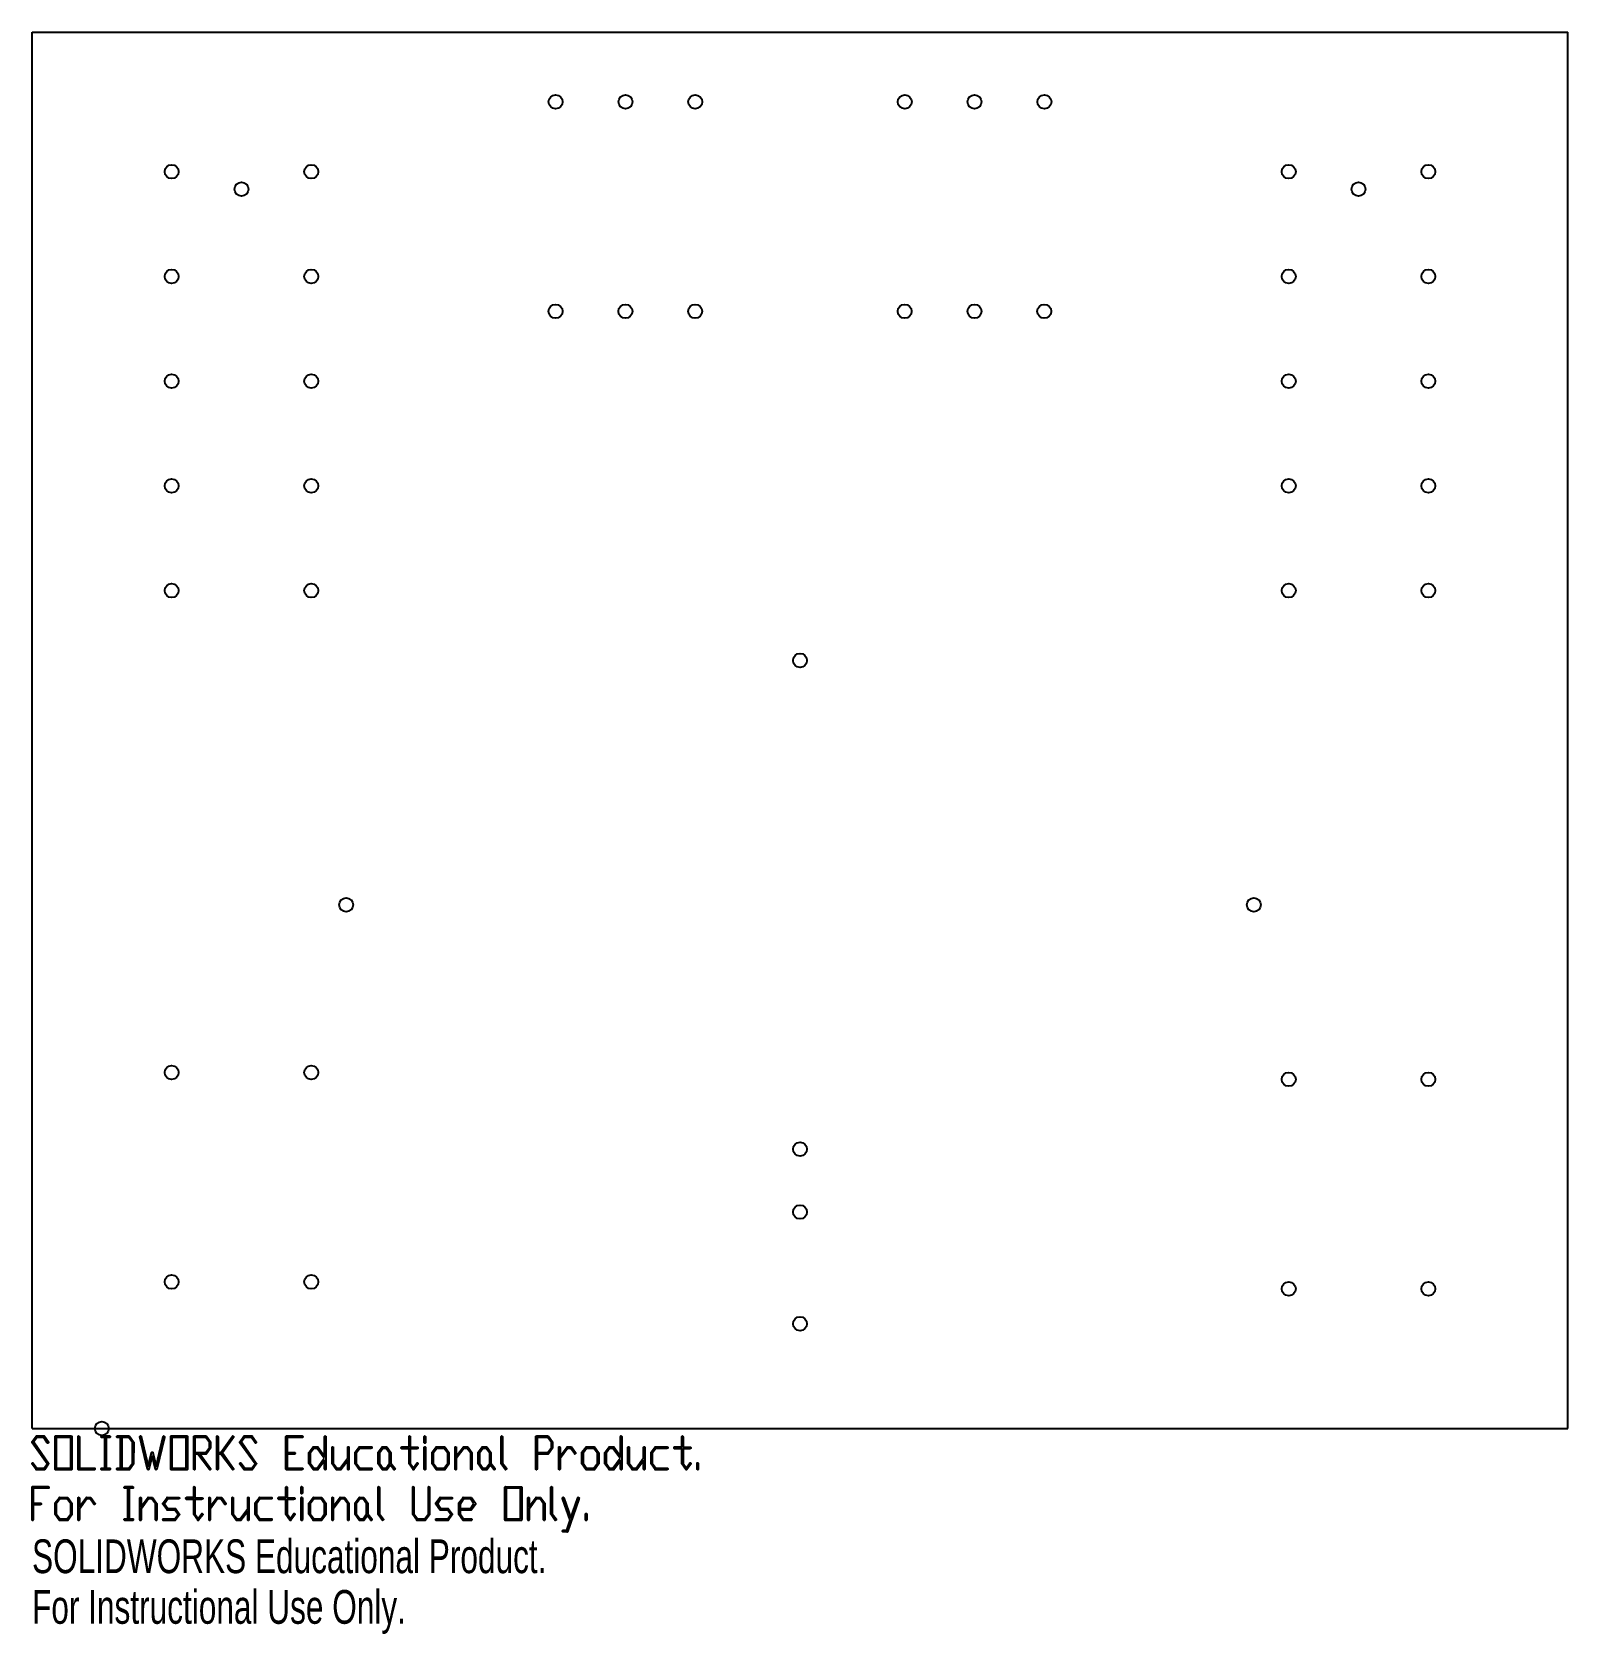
# Model space of a CAD drawing. Header units: millimetres. Extents: x 0 to 220, y -29 to 200.
import ezdxf

# ---------------------------------------------------------------- set-up
doc = ezdxf.new("R2010")
doc.units = ezdxf.units.MM
doc.styles.add('SLDTEXTSTYLE0', font='TXT', dxfattribs={"width": 0.7})

msp = doc.modelspace()

# ---------------------------------------------------------------- texts
at = {"color": 7, "linetype": 'Continuous', "char_height": 4.8336, "attachment_point": 1, "style": 'SLDTEXTSTYLE0'}
for s, insert in [('SOLIDWORKS Educational Product.', (0, -15.89)), ('For Instructional Use Only.', (0, -23.14))]:
    msp.add_mtext(s, dxfattribs=dict(at, insert=insert))

# ---------------------------------------------------------------- linework, layer by layer
at = {"color": 7, "linetype": 'Continuous'}
for p, q in [((0, 0), (0, 200)), ((0, 200), (220, 200)), ((220, 0), (220, 200)), ((0, 0), (220, 0))]:
    msp.add_line(p, q, dxfattribs=at)
at = {"color": 7, "linetype": 'Continuous', "flags": 128}
for points in [[(1.78, -1.12), (2.35, -1.92), (2.35, -1.92), (2.36, -1.95), (2.36, -1.98), (2.36, -1.98), (2.36, -2), (2.35, -2.02), (2.35, -2.02), (2.34, -2.06), (2.32, -2.08), (2.3, -2.1), (2.26, -2.11), (2.26, -2.11), (2.22, -2.09), (2.19, -2.06), (2.19, -2.06), (1.68, -1.31), (1.68, -1.31), (0.68, -1.31), (0.68, -1.31), (0.24, -1.94), (0.24, -1.94), (2.34, -4.95), (2.34, -4.95), (2.35, -4.97), (2.36, -5.01), (2.36, -5.01), (2.36, -5.02), (2.36, -5.03), (2.36, -5.03), (2.37, -5.04), (2.38, -5.05), (2.37, -5.05), (2.36, -5.06), (2.36, -5.06), (2.33, -5.1), (2.33, -5.1), (1.77, -5.91), (1.77, -5.91), (1.72, -5.91), (1.72, -5.91), (0.6, -5.91), (0.6, -5.91), (0.58, -5.89), (0.58, -5.89), (0.01, -5.13), (0.01, -5.13), (0, -5.09), (0, -5.06), (0, -5.06), (0, -5.04), (0, -5.02), (0, -5.02), (0.02, -4.99), (0.04, -4.96), (0.06, -4.94), (0.1, -4.93), (0.1, -4.93), (0.14, -4.95), (0.18, -4.98), (0.18, -4.98), (0.69, -5.68), (0.69, -5.68), (1.72, -5.68), (1.72, -5.68), (2.17, -5.05), (2.17, -5.05), (0.01, -2.05), (0.01, -2.05), (0, -2.02), (0, -1.98), (0, -1.98), (0, -1.96), (0, -1.94), (0, -1.94), (0.02, -1.89), (0.02, -1.89), (0.59, -1.09), (0.59, -1.09), (0.62, -1.08), (0.62, -1.08), (1.75, -1.08), (1.75, -1.08), (1.78, -1.12)], [(5.66, -1.08), (5.68, -1.1), (5.69, -1.11), (5.71, -1.13), (5.72, -1.16), (5.72, -1.16), (5.72, -1.28), (5.72, -1.28), (5.72, -5.81), (5.72, -5.81), (5.7, -5.86), (5.67, -5.91), (5.67, -5.91), (5.63, -5.91), (5.63, -5.91), (3.36, -5.91), (3.36, -5.91), (3.32, -5.88), (3.3, -5.83), (3.3, -5.83), (3.3, -5.7), (3.3, -5.7), (3.3, -1.17), (3.3, -1.17), (3.31, -1.14), (3.33, -1.11), (3.35, -1.09), (3.38, -1.08), (3.38, -1.08), (5.66, -1.08)], [(5.54, -5.68), (5.54, -1.31), (5.54, -1.31), (3.48, -1.31), (3.48, -1.31), (3.48, -5.68), (3.48, -5.68), (5.54, -5.68)], [(6.75, -1.12), (6.76, -1.14), (6.77, -1.17), (6.78, -1.22), (6.78, -1.28), (6.78, -1.28), (6.78, -5.68), (6.78, -5.68), (8.94, -5.68), (8.94, -5.68), (8.96, -5.68), (8.98, -5.69), (8.99, -5.71), (9, -5.74), (9, -5.74), (9.01, -5.77), (9.02, -5.79), (9.02, -5.79), (9.01, -5.83), (8.99, -5.87), (8.98, -5.89), (8.96, -5.9), (8.94, -5.91), (8.91, -5.91), (8.91, -5.91), (6.66, -5.91), (6.66, -5.91), (6.63, -5.88), (6.6, -5.83), (6.6, -5.83), (6.6, -5.7), (6.6, -5.7), (6.6, -1.17), (6.6, -1.17), (6.61, -1.13), (6.63, -1.11), (6.65, -1.09), (6.67, -1.08), (6.67, -1.08), (6.72, -1.09), (6.75, -1.12)], [(11.14, -1.08), (11.17, -1.09), (11.19, -1.11), (11.2, -1.14), (11.21, -1.17), (11.21, -1.17), (11.2, -1.23), (11.19, -1.27), (11.19, -1.27), (11.16, -1.29), (11.14, -1.3), (11.1, -1.31), (11.05, -1.31), (11.05, -1.31), (10.61, -1.31), (10.61, -1.31), (10.61, -5.68), (10.61, -5.68), (11.14, -5.68), (11.14, -5.68), (11.16, -5.69), (11.19, -5.71), (11.2, -5.74), (11.21, -5.77), (11.21, -5.77), (11.2, -5.83), (11.19, -5.88), (11.17, -5.89), (11.15, -5.9), (11.13, -5.91), (11.1, -5.91), (11.1, -5.91), (9.97, -5.91), (9.97, -5.91), (9.94, -5.9), (9.92, -5.88), (9.91, -5.85), (9.9, -5.82), (9.9, -5.82), (9.91, -5.76), (9.93, -5.71), (9.94, -5.7), (9.97, -5.69), (10, -5.68), (10.04, -5.68), (10.04, -5.68), (10.43, -5.68), (10.43, -5.68), (10.43, -1.31), (10.43, -1.31), (9.97, -1.31), (9.97, -1.31), (9.94, -1.3), (9.93, -1.28), (9.91, -1.25), (9.9, -1.22), (9.9, -1.22), (9.91, -1.16), (9.93, -1.12), (9.95, -1.09), (9.98, -1.08), (9.98, -1.08), (11.14, -1.08)], [(13.97, -1.12), (14.55, -1.92), (14.55, -1.92), (14.56, -1.98), (14.56, -1.98), (14.54, -5.11), (14.54, -5.11), (13.95, -5.91), (13.95, -5.91), (13.9, -5.91), (13.9, -5.91), (12.21, -5.91), (12.21, -5.91), (12.18, -5.89), (12.16, -5.87), (12.15, -5.84), (12.14, -5.79), (12.14, -5.79), (12.15, -5.74), (12.17, -5.71), (12.19, -5.69), (12.21, -5.68), (12.25, -5.68), (12.28, -5.68), (12.28, -5.68), (12.67, -5.68), (12.67, -5.68), (12.67, -1.31), (12.67, -1.31), (12.21, -1.31), (12.21, -1.31), (12.18, -1.3), (12.17, -1.28), (12.15, -1.25), (12.14, -1.22), (12.14, -1.22), (12.15, -1.16), (12.16, -1.12), (12.18, -1.1), (12.2, -1.09), (12.22, -1.08), (12.25, -1.08), (12.25, -1.08), (12.31, -1.08), (12.31, -1.08), (13.89, -1.08), (13.89, -1.08), (13.94, -1.09), (13.97, -1.12)], [(14.38, -2), (13.87, -1.31), (13.87, -1.31), (12.85, -1.31), (12.85, -1.31), (12.85, -5.68), (12.85, -5.68), (13.87, -5.68), (13.87, -5.68), (14.38, -4.98), (14.38, -4.98), (14.38, -2)], [(15.63, -1.14), (16.65, -5.4), (16.65, -5.4), (17.12, -3.45), (17.12, -3.45), (17.14, -3.42), (17.16, -3.4), (17.18, -3.39), (17.21, -3.38), (17.21, -3.38), (17.24, -3.39), (17.26, -3.4), (17.28, -3.42), (17.3, -3.46), (17.3, -3.46), (17.77, -5.4), (17.77, -5.4), (18.01, -4.4), (18.01, -4.4), (18.79, -1.13), (18.79, -1.13), (18.82, -1.1), (18.86, -1.08), (18.86, -1.08), (18.91, -1.09), (18.94, -1.11), (18.97, -1.15), (18.98, -1.2), (18.98, -1.2), (18.96, -1.29), (18.96, -1.29), (17.86, -5.84), (17.86, -5.84), (17.83, -5.89), (17.79, -5.91), (17.79, -5.91), (17.74, -5.91), (17.71, -5.89), (17.71, -5.89), (17.67, -5.83), (17.67, -5.83), (17.22, -3.97), (17.22, -3.97), (17.21, -3.99), (17.21, -3.99), (16.74, -5.84), (16.74, -5.84), (16.72, -5.89), (16.68, -5.91), (16.68, -5.91), (16.63, -5.91), (16.6, -5.89), (16.6, -5.89), (16.56, -5.83), (16.56, -5.83), (15.44, -1.22), (15.44, -1.22), (15.45, -1.18), (15.46, -1.14), (15.47, -1.12), (15.49, -1.1), (15.49, -1.1), (15.52, -1.08), (15.54, -1.08), (15.54, -1.08), (15.57, -1.08), (15.6, -1.09), (15.62, -1.11), (15.63, -1.14)], [(22.22, -1.08), (22.24, -1.1), (22.26, -1.11), (22.27, -1.13), (22.28, -1.16), (22.28, -1.16), (22.28, -1.28), (22.28, -1.28), (22.28, -5.81), (22.28, -5.81), (22.26, -5.86), (22.23, -5.91), (22.23, -5.91), (22.2, -5.91), (22.2, -5.91), (19.93, -5.91), (19.93, -5.91), (19.89, -5.88), (19.86, -5.83), (19.86, -5.83), (19.86, -5.7), (19.86, -5.7), (19.86, -1.17), (19.86, -1.17), (19.88, -1.14), (19.89, -1.11), (19.92, -1.09), (19.95, -1.08), (19.95, -1.08), (22.22, -1.08)], [(22.1, -5.68), (22.1, -1.31), (22.1, -1.31), (20.04, -1.31), (20.04, -1.31), (20.04, -5.68), (20.04, -5.68), (22.1, -5.68)], [(24.99, -1.12), (25.57, -1.93), (25.57, -1.93), (25.58, -1.99), (25.58, -1.99), (25.58, -2.79), (25.58, -2.79), (25.57, -2.84), (25.57, -2.84), (24.98, -3.65), (24.98, -3.65), (24.93, -3.67), (24.93, -3.67), (24.06, -3.67), (24.06, -3.67), (25.57, -5.72), (25.57, -5.72), (25.58, -5.77), (25.58, -5.79), (25.58, -5.79), (25.58, -5.8), (25.58, -5.81), (25.58, -5.81), (25.6, -5.82), (25.6, -5.82), (25.6, -5.83), (25.58, -5.83), (25.58, -5.83), (25.57, -5.86), (25.56, -5.88), (25.54, -5.9), (25.52, -5.91), (25.52, -5.91), (25.49, -5.91), (25.46, -5.91), (25.44, -5.9), (25.43, -5.89), (25.43, -5.89), (23.76, -3.67), (23.76, -3.67), (23.34, -3.67), (23.34, -3.67), (23.34, -5.81), (23.34, -5.81), (23.33, -5.86), (23.3, -5.9), (23.3, -5.9), (23.28, -5.91), (23.25, -5.91), (23.25, -5.91), (23.22, -5.9), (23.19, -5.88), (23.18, -5.86), (23.17, -5.84), (23.17, -5.81), (23.17, -5.77), (23.17, -5.77), (23.17, -1.18), (23.17, -1.18), (23.18, -1.15), (23.19, -1.12), (23.21, -1.1), (23.23, -1.09), (23.23, -1.09), (23.33, -1.08), (23.33, -1.08), (24.92, -1.08), (24.92, -1.08), (24.96, -1.09), (24.99, -1.12)], [(25.41, -2.03), (24.9, -1.31), (24.9, -1.31), (23.34, -1.31), (23.34, -1.31), (23.34, -3.44), (23.34, -3.44), (24.9, -3.44), (24.9, -3.44), (25.41, -2.71), (25.41, -2.71), (25.41, -2.03)], [(28.85, -1.12), (28.86, -1.14), (28.87, -1.17), (28.88, -1.2), (28.88, -1.24), (28.88, -1.24), (28.87, -1.3), (28.87, -1.3), (27.27, -3.51), (27.27, -3.51), (28.87, -5.72), (28.87, -5.72), (28.88, -5.77), (28.88, -5.79), (28.88, -5.79), (28.88, -5.81), (28.88, -5.83), (28.88, -5.83), (28.87, -5.86), (28.85, -5.88), (28.84, -5.9), (28.81, -5.91), (28.81, -5.91), (28.78, -5.91), (28.76, -5.91), (28.74, -5.9), (28.72, -5.89), (28.72, -5.89), (27.06, -3.67), (27.06, -3.67), (26.64, -3.67), (26.64, -3.67), (26.64, -5.81), (26.64, -5.81), (26.63, -5.86), (26.6, -5.9), (26.6, -5.9), (26.58, -5.91), (26.56, -5.91), (26.56, -5.91), (26.52, -5.9), (26.49, -5.88), (26.48, -5.86), (26.47, -5.84), (26.47, -5.81), (26.47, -5.77), (26.47, -5.77), (26.47, -1.17), (26.47, -1.17), (26.48, -1.13), (26.49, -1.11), (26.51, -1.09), (26.54, -1.08), (26.54, -1.08), (26.58, -1.09), (26.62, -1.12), (26.63, -1.14), (26.64, -1.18), (26.64, -1.22), (26.64, -1.28), (26.64, -1.28), (26.64, -3.44), (26.64, -3.44), (27.06, -3.44), (27.06, -3.44), (28.73, -1.1), (28.73, -1.1), (28.75, -1.08), (28.78, -1.08), (28.78, -1.08), (28.81, -1.09), (28.85, -1.12)], [(31.55, -1.12), (32.12, -1.92), (32.12, -1.92), (32.12, -1.95), (32.13, -1.98), (32.13, -1.98), (32.12, -2), (32.12, -2.02), (32.12, -2.02), (32.11, -2.06), (32.09, -2.08), (32.06, -2.1), (32.03, -2.11), (32.03, -2.11), (31.99, -2.09), (31.95, -2.06), (31.95, -2.06), (31.45, -1.31), (31.45, -1.31), (30.45, -1.31), (30.45, -1.31), (30.01, -1.94), (30.01, -1.94), (32.11, -4.95), (32.11, -4.95), (32.12, -4.97), (32.13, -5.01), (32.13, -5.01), (32.13, -5.02), (32.13, -5.03), (32.13, -5.03), (32.14, -5.04), (32.15, -5.05), (32.14, -5.05), (32.13, -5.06), (32.13, -5.06), (32.1, -5.1), (32.1, -5.1), (31.54, -5.91), (31.54, -5.91), (31.49, -5.91), (31.49, -5.91), (30.37, -5.91), (30.37, -5.91), (30.34, -5.89), (30.34, -5.89), (29.78, -5.13), (29.78, -5.13), (29.77, -5.09), (29.77, -5.06), (29.77, -5.06), (29.77, -5.04), (29.77, -5.02), (29.77, -5.02), (29.79, -4.99), (29.81, -4.96), (29.83, -4.94), (29.86, -4.93), (29.86, -4.93), (29.91, -4.95), (29.94, -4.98), (29.94, -4.98), (30.46, -5.68), (30.46, -5.68), (31.49, -5.68), (31.49, -5.68), (31.94, -5.05), (31.94, -5.05), (29.78, -2.05), (29.78, -2.05), (29.77, -2.02), (29.77, -1.98), (29.77, -1.98), (29.77, -1.96), (29.77, -1.94), (29.77, -1.94), (29.79, -1.89), (29.79, -1.89), (30.36, -1.09), (30.36, -1.09), (30.39, -1.08), (30.39, -1.08), (31.52, -1.08), (31.52, -1.08), (31.55, -1.12)], [(38.72, -1.08), (38.74, -1.09), (38.76, -1.11), (38.78, -1.14), (38.79, -1.17), (38.79, -1.17), (38.78, -1.23), (38.76, -1.28), (38.74, -1.29), (38.72, -1.31), (38.68, -1.31), (38.64, -1.31), (38.64, -1.31), (36.55, -1.31), (36.55, -1.31), (36.55, -3.44), (36.55, -3.44), (37.6, -3.44), (37.6, -3.44), (37.63, -3.45), (37.66, -3.48), (37.67, -3.51), (37.68, -3.55), (37.68, -3.55), (37.67, -3.59), (37.66, -3.63), (37.65, -3.64), (37.63, -3.66), (37.6, -3.66), (37.57, -3.67), (37.57, -3.67), (36.55, -3.67), (36.55, -3.67), (36.55, -5.68), (36.55, -5.68), (38.7, -5.68), (38.7, -5.68), (38.74, -5.69), (38.76, -5.71), (38.78, -5.75), (38.79, -5.79), (38.79, -5.79), (38.78, -5.83), (38.76, -5.87), (38.75, -5.89), (38.73, -5.9), (38.7, -5.91), (38.67, -5.91), (38.67, -5.91), (36.43, -5.91), (36.43, -5.91), (36.39, -5.88), (36.37, -5.83), (36.37, -5.83), (36.37, -5.7), (36.37, -5.7), (36.37, -1.17), (36.37, -1.17), (36.38, -1.14), (36.4, -1.11), (36.42, -1.09), (36.45, -1.08), (36.45, -1.08), (38.72, -1.08)], [(42.06, -1.11), (42.07, -1.14), (42.08, -1.17), (42.09, -1.22), (42.09, -1.28), (42.09, -1.28), (42.09, -5.81), (42.09, -5.81), (42.08, -5.85), (42.06, -5.89), (42.03, -5.91), (42, -5.91), (42, -5.91), (41.96, -5.9), (41.94, -5.88), (41.92, -5.84), (41.91, -5.77), (41.91, -5.77), (41.91, -4.64), (41.91, -4.64), (40.94, -5.91), (40.94, -5.91), (40.9, -5.91), (40.9, -5.91), (40.3, -5.91), (40.3, -5.91), (40.27, -5.89), (40.27, -5.89), (39.68, -5.08), (39.68, -5.08), (39.67, -5.02), (39.67, -5.02), (39.67, -3.46), (39.67, -3.46), (39.69, -3.42), (39.69, -3.42), (40.29, -2.62), (40.29, -2.62), (40.33, -2.61), (40.33, -2.61), (40.91, -2.62), (40.91, -2.62), (40.95, -2.64), (40.95, -2.64), (41.91, -3.95), (41.91, -3.95), (41.91, -1.17), (41.91, -1.17), (41.92, -1.13), (41.94, -1.11), (41.96, -1.09), (41.98, -1.08), (41.98, -1.08), (42.03, -1.09), (42.06, -1.11)], [(54.15, -1.12), (54.16, -1.14), (54.17, -1.18), (54.17, -1.22), (54.17, -1.28), (54.17, -1.28), (54.17, -2.67), (54.17, -2.67), (55.22, -2.67), (55.22, -2.67), (55.25, -2.68), (55.27, -2.71), (55.28, -2.73), (55.29, -2.77), (55.29, -2.77), (55.28, -2.82), (55.26, -2.86), (55.24, -2.88), (55.22, -2.89), (55.18, -2.9), (55.14, -2.91), (55.14, -2.91), (54.17, -2.91), (54.17, -2.91), (54.17, -5.03), (54.17, -5.03), (54.63, -5.66), (54.63, -5.66), (55.14, -4.95), (55.14, -4.95), (55.16, -4.94), (55.19, -4.93), (55.19, -4.93), (55.22, -4.94), (55.26, -4.97), (55.28, -5.01), (55.29, -5.07), (55.29, -5.07), (55.28, -5.13), (55.28, -5.13), (54.69, -5.9), (54.69, -5.9), (54.67, -5.91), (54.64, -5.91), (54.64, -5.91), (54.6, -5.91), (54.6, -5.91), (54.57, -5.87), (54.57, -5.87), (54, -5.09), (54, -5.09), (54, -5.02), (54, -5.02), (54, -2.91), (54, -2.91), (52.96, -2.91), (52.96, -2.91), (52.94, -2.9), (52.92, -2.89), (52.9, -2.87), (52.89, -2.84), (52.89, -2.84), (52.88, -2.8), (52.88, -2.76), (52.88, -2.76), (52.88, -2.71), (52.9, -2.66), (52.92, -2.64), (52.95, -2.62), (52.99, -2.61), (53.04, -2.61), (53.04, -2.61), (54, -2.61), (54, -2.61), (54, -1.17), (54, -1.17), (54, -1.14), (54.02, -1.11), (54.04, -1.09), (54.06, -1.08), (54.06, -1.08), (54.11, -1.09), (54.15, -1.12)], [(56.33, -1.11), (56.34, -1.14), (56.35, -1.17), (56.35, -1.22), (56.35, -1.27), (56.35, -1.27), (56.35, -2), (56.35, -2), (56.34, -2.06), (56.31, -2.09), (56.28, -2.1), (56.26, -2.11), (56.26, -2.11), (56.23, -2.1), (56.2, -2.08), (56.18, -2.04), (56.18, -1.99), (56.18, -1.99), (56.18, -1.17), (56.18, -1.17), (56.19, -1.13), (56.2, -1.11), (56.22, -1.09), (56.25, -1.08), (56.25, -1.08), (56.29, -1.09), (56.33, -1.11)], [(67.35, -1.11), (67.36, -1.14), (67.37, -1.17), (67.37, -1.22), (67.38, -1.28), (67.38, -1.28), (67.38, -4.96), (67.38, -4.96), (67.94, -5.71), (67.94, -5.71), (67.95, -5.74), (67.95, -5.77), (67.95, -5.77), (67.95, -5.82), (67.93, -5.87), (67.9, -5.9), (67.85, -5.91), (67.85, -5.91), (67.81, -5.91), (67.81, -5.91), (67.21, -5.09), (67.21, -5.09), (67.2, -5.04), (67.2, -5.04), (67.2, -1.17), (67.2, -1.17), (67.21, -1.13), (67.23, -1.11), (67.25, -1.09), (67.27, -1.08), (67.27, -1.08), (67.32, -1.09), (67.35, -1.11)], [(73.98, -1.12), (74.56, -1.93), (74.56, -1.93), (74.57, -1.99), (74.57, -1.99), (74.57, -2.79), (74.57, -2.79), (74.56, -2.84), (74.56, -2.84), (73.96, -3.65), (73.96, -3.65), (73.91, -3.67), (73.91, -3.67), (72.33, -3.67), (72.33, -3.67), (72.33, -5.8), (72.33, -5.8), (72.31, -5.86), (72.28, -5.9), (72.28, -5.9), (72.26, -5.91), (72.24, -5.91), (72.24, -5.91), (72.2, -5.9), (72.17, -5.88), (72.16, -5.86), (72.16, -5.84), (72.15, -5.81), (72.15, -5.77), (72.15, -5.77), (72.15, -1.18), (72.15, -1.18), (72.16, -1.15), (72.17, -1.12), (72.19, -1.1), (72.21, -1.09), (72.21, -1.09), (72.31, -1.08), (72.31, -1.08), (73.9, -1.08), (73.9, -1.08), (73.95, -1.09), (73.98, -1.12)], [(74.39, -2.03), (73.89, -1.31), (73.89, -1.31), (72.33, -1.31), (72.33, -1.31), (72.33, -3.44), (72.33, -3.44), (73.88, -3.44), (73.88, -3.44), (74.39, -2.72), (74.39, -2.72), (74.39, -2.03)], [(84.44, -1.11), (84.46, -1.14), (84.46, -1.17), (84.47, -1.22), (84.47, -1.28), (84.47, -1.28), (84.47, -5.81), (84.47, -5.81), (84.46, -5.85), (84.44, -5.89), (84.42, -5.91), (84.38, -5.91), (84.38, -5.91), (84.35, -5.9), (84.32, -5.88), (84.3, -5.84), (84.29, -5.77), (84.29, -5.77), (84.29, -4.64), (84.29, -4.64), (83.32, -5.91), (83.32, -5.91), (83.29, -5.91), (83.29, -5.91), (82.68, -5.91), (82.68, -5.91), (82.65, -5.89), (82.65, -5.89), (82.06, -5.08), (82.06, -5.08), (82.05, -5.02), (82.05, -5.02), (82.05, -3.46), (82.05, -3.46), (82.07, -3.42), (82.07, -3.42), (82.67, -2.62), (82.67, -2.62), (82.72, -2.61), (82.72, -2.61), (83.3, -2.62), (83.3, -2.62), (83.34, -2.64), (83.34, -2.64), (84.29, -3.95), (84.29, -3.95), (84.29, -1.17), (84.29, -1.17), (84.31, -1.13), (84.32, -1.11), (84.34, -1.09), (84.36, -1.08), (84.36, -1.08), (84.41, -1.09), (84.44, -1.11)], [(93.23, -1.12), (93.24, -1.14), (93.25, -1.18), (93.25, -1.22), (93.25, -1.28), (93.25, -1.28), (93.25, -2.67), (93.25, -2.67), (94.3, -2.67), (94.3, -2.67), (94.33, -2.68), (94.35, -2.71), (94.36, -2.73), (94.37, -2.77), (94.37, -2.77), (94.36, -2.82), (94.34, -2.86), (94.32, -2.88), (94.3, -2.89), (94.26, -2.9), (94.22, -2.91), (94.22, -2.91), (93.25, -2.91), (93.25, -2.91), (93.25, -5.03), (93.25, -5.03), (93.71, -5.66), (93.71, -5.66), (94.22, -4.95), (94.22, -4.95), (94.24, -4.94), (94.27, -4.93), (94.27, -4.93), (94.3, -4.94), (94.34, -4.97), (94.36, -5.01), (94.37, -5.07), (94.37, -5.07), (94.36, -5.13), (94.36, -5.13), (93.77, -5.9), (93.77, -5.9), (93.75, -5.91), (93.72, -5.91), (93.72, -5.91), (93.68, -5.91), (93.68, -5.91), (93.65, -5.87), (93.65, -5.87), (93.08, -5.09), (93.08, -5.09), (93.08, -5.02), (93.08, -5.02), (93.08, -2.91), (93.08, -2.91), (92.04, -2.91), (92.04, -2.91), (92.02, -2.9), (92, -2.89), (91.98, -2.87), (91.97, -2.84), (91.97, -2.84), (91.96, -2.8), (91.96, -2.76), (91.96, -2.76), (91.96, -2.71), (91.98, -2.66), (92, -2.64), (92.03, -2.62), (92.07, -2.61), (92.12, -2.61), (92.12, -2.61), (93.08, -2.61), (93.08, -2.61), (93.08, -1.17), (93.08, -1.17), (93.09, -1.14), (93.1, -1.11), (93.12, -1.09), (93.15, -1.08), (93.15, -1.08), (93.19, -1.09), (93.23, -1.12)], [(41.84, -4.26), (40.83, -2.85), (40.83, -2.85), (40.35, -2.85), (40.35, -2.85), (39.85, -3.53), (39.85, -3.53), (39.85, -4.98), (39.85, -4.98), (40.35, -5.68), (40.35, -5.68), (40.82, -5.68), (40.82, -5.68), (41.84, -4.26)], [(43.12, -2.65), (43.13, -2.67), (43.14, -2.71), (43.15, -2.75), (43.15, -2.81), (43.15, -2.81), (43.15, -4.99), (43.15, -4.99), (43.65, -5.68), (43.65, -5.68), (44.14, -5.68), (44.14, -5.68), (45.21, -4.22), (45.21, -4.22), (45.21, -2.71), (45.21, -2.71), (45.22, -2.68), (45.24, -2.65), (45.26, -2.63), (45.28, -2.61), (45.28, -2.61), (45.32, -2.62), (45.36, -2.64), (45.36, -2.64), (45.38, -2.67), (45.38, -2.7), (45.39, -2.75), (45.39, -2.81), (45.39, -2.81), (45.39, -5.81), (45.39, -5.81), (45.38, -5.85), (45.36, -5.89), (45.33, -5.91), (45.3, -5.91), (45.3, -5.91), (45.27, -5.9), (45.24, -5.88), (45.22, -5.84), (45.21, -5.77), (45.21, -5.77), (45.21, -4.64), (45.21, -4.64), (44.24, -5.91), (44.24, -5.91), (44.21, -5.91), (44.21, -5.91), (43.6, -5.91), (43.6, -5.91), (43.57, -5.89), (43.57, -5.89), (42.98, -5.08), (42.98, -5.08), (42.97, -5.02), (42.97, -5.02), (42.97, -2.7), (42.97, -2.7), (42.98, -2.67), (43, -2.65), (43.02, -2.63), (43.04, -2.61), (43.04, -2.61), (43.09, -2.62), (43.12, -2.65)], [(48.63, -2.62), (48.66, -2.64), (48.68, -2.68), (48.68, -2.68), (48.68, -2.75), (48.67, -2.8), (48.67, -2.8), (48.65, -2.82), (48.63, -2.84), (48.6, -2.84), (48.57, -2.85), (48.57, -2.85), (46.95, -2.85), (46.95, -2.85), (46.45, -3.54), (46.45, -3.54), (46.45, -4.98), (46.45, -4.98), (46.95, -5.68), (46.95, -5.68), (48.61, -5.68), (48.61, -5.68), (48.63, -5.68), (48.65, -5.69), (48.66, -5.71), (48.67, -5.74), (48.67, -5.74), (48.68, -5.77), (48.69, -5.79), (48.69, -5.79), (48.68, -5.83), (48.67, -5.87), (48.65, -5.89), (48.63, -5.9), (48.61, -5.91), (48.58, -5.91), (48.58, -5.91), (46.89, -5.91), (46.89, -5.91), (46.86, -5.89), (46.86, -5.89), (46.27, -5.08), (46.27, -5.08), (46.27, -5.02), (46.27, -5.02), (46.28, -3.46), (46.28, -3.46), (46.3, -3.42), (46.3, -3.42), (46.88, -2.62), (46.88, -2.62), (46.91, -2.61), (46.91, -2.61), (48.63, -2.62)], [(50.82, -2.64), (51.39, -3.44), (51.39, -3.44), (51.4, -3.48), (51.4, -3.48), (51.4, -4.96), (51.4, -4.96), (51.97, -5.71), (51.97, -5.71), (51.99, -5.76), (51.99, -5.78), (51.99, -5.78), (51.99, -5.8), (51.98, -5.82), (51.98, -5.82), (51.97, -5.85), (51.96, -5.88), (51.94, -5.9), (51.92, -5.91), (51.92, -5.91), (51.89, -5.91), (51.86, -5.91), (51.84, -5.91), (51.83, -5.9), (51.83, -5.9), (51.33, -5.28), (51.33, -5.28), (50.83, -5.91), (50.83, -5.91), (50.79, -5.91), (50.79, -5.91), (50.19, -5.91), (50.19, -5.91), (50.16, -5.89), (50.16, -5.89), (49.58, -5.08), (49.58, -5.08), (49.57, -5.02), (49.57, -5.02), (49.57, -3.46), (49.57, -3.46), (49.59, -3.42), (49.59, -3.42), (50.17, -2.62), (50.17, -2.62), (50.2, -2.61), (50.2, -2.61), (50.78, -2.62), (50.78, -2.62), (50.82, -2.64)], [(51.22, -3.54), (50.73, -2.85), (50.73, -2.85), (50.25, -2.85), (50.25, -2.85), (49.75, -3.53), (49.75, -3.53), (49.75, -4.98), (49.75, -4.98), (50.25, -5.68), (50.25, -5.68), (50.73, -5.68), (50.73, -5.68), (51.22, -4.98), (51.22, -4.98), (51.22, -3.54)], [(56.33, -2.65), (56.34, -2.67), (56.35, -2.71), (56.35, -2.75), (56.35, -2.81), (56.35, -2.81), (56.35, -5.81), (56.35, -5.81), (56.34, -5.86), (56.31, -5.9), (56.31, -5.9), (56.29, -5.91), (56.26, -5.91), (56.26, -5.91), (56.23, -5.9), (56.2, -5.88), (56.19, -5.86), (56.18, -5.84), (56.18, -5.81), (56.18, -5.77), (56.18, -5.77), (56.18, -2.71), (56.18, -2.71), (56.19, -2.68), (56.2, -2.65), (56.22, -2.63), (56.25, -2.61), (56.25, -2.61), (56.29, -2.62), (56.33, -2.65)], [(59.12, -2.64), (59.7, -3.45), (59.7, -3.45), (59.71, -3.51), (59.71, -3.51), (59.71, -5.06), (59.71, -5.06), (59.69, -5.11), (59.69, -5.11), (59.11, -5.91), (59.11, -5.91), (59.06, -5.91), (59.06, -5.91), (57.91, -5.91), (57.91, -5.91), (57.88, -5.89), (57.88, -5.89), (57.3, -5.08), (57.3, -5.08), (57.3, -5.02), (57.3, -5.02), (57.3, -3.46), (57.3, -3.46), (57.32, -3.42), (57.32, -3.42), (57.9, -2.62), (57.9, -2.62), (57.93, -2.61), (57.93, -2.61), (59.09, -2.62), (59.09, -2.62), (59.12, -2.64)], [(59.54, -3.54), (59.03, -2.85), (59.03, -2.85), (57.98, -2.85), (57.98, -2.85), (57.47, -3.53), (57.47, -3.53), (57.47, -4.98), (57.47, -4.98), (57.98, -5.68), (57.98, -5.68), (59.03, -5.68), (59.03, -5.68), (59.54, -4.98), (59.54, -4.98), (59.54, -3.54)], [(62.42, -2.64), (63, -3.45), (63, -3.45), (63.01, -3.51), (63.01, -3.51), (63.01, -5.81), (63.01, -5.81), (63, -5.85), (62.99, -5.89), (62.96, -5.91), (62.93, -5.91), (62.93, -5.91), (62.89, -5.9), (62.86, -5.88), (62.84, -5.83), (62.84, -5.77), (62.84, -5.77), (62.84, -3.54), (62.84, -3.54), (62.33, -2.85), (62.33, -2.85), (61.85, -2.85), (61.85, -2.85), (60.77, -4.3), (60.77, -4.3), (60.77, -5.81), (60.77, -5.81), (60.76, -5.86), (60.73, -5.9), (60.73, -5.9), (60.71, -5.91), (60.69, -5.91), (60.69, -5.91), (60.65, -5.9), (60.62, -5.88), (60.61, -5.86), (60.6, -5.84), (60.6, -5.81), (60.6, -5.77), (60.6, -5.77), (60.6, -2.7), (60.6, -2.7), (60.61, -2.67), (60.62, -2.64), (60.64, -2.62), (60.67, -2.61), (60.67, -2.61), (60.71, -2.62), (60.74, -2.65), (60.76, -2.67), (60.77, -2.7), (60.77, -2.75), (60.77, -2.81), (60.77, -2.81), (60.77, -3.95), (60.77, -3.95), (61.78, -2.61), (61.78, -2.61), (62.38, -2.62), (62.38, -2.62), (62.42, -2.64)], [(65.14, -2.64), (65.72, -3.44), (65.72, -3.44), (65.73, -3.48), (65.73, -3.48), (65.73, -4.96), (65.73, -4.96), (66.3, -5.71), (66.3, -5.71), (66.31, -5.76), (66.31, -5.78), (66.31, -5.78), (66.31, -5.8), (66.31, -5.82), (66.31, -5.82), (66.3, -5.85), (66.28, -5.88), (66.27, -5.9), (66.25, -5.91), (66.25, -5.91), (66.21, -5.91), (66.19, -5.91), (66.17, -5.91), (66.16, -5.9), (66.16, -5.9), (65.66, -5.28), (65.66, -5.28), (65.15, -5.91), (65.15, -5.91), (65.12, -5.91), (65.12, -5.91), (64.52, -5.91), (64.52, -5.91), (64.49, -5.89), (64.49, -5.89), (63.9, -5.08), (63.9, -5.08), (63.9, -5.02), (63.9, -5.02), (63.9, -3.46), (63.9, -3.46), (63.92, -3.42), (63.92, -3.42), (64.49, -2.62), (64.49, -2.62), (64.52, -2.61), (64.52, -2.61), (65.11, -2.62), (65.11, -2.62), (65.14, -2.64)], [(65.55, -3.54), (65.05, -2.85), (65.05, -2.85), (64.57, -2.85), (64.57, -2.85), (64.07, -3.53), (64.07, -3.53), (64.07, -4.98), (64.07, -4.98), (64.57, -5.68), (64.57, -5.68), (65.05, -5.68), (65.05, -5.68), (65.55, -4.98), (65.55, -4.98), (65.55, -3.54)], [(77.27, -2.64), (77.86, -3.46), (77.86, -3.46), (77.86, -3.5), (77.87, -3.52), (77.87, -3.52), (77.87, -3.55), (77.86, -3.57), (77.86, -3.57), (77.85, -3.61), (77.83, -3.63), (77.8, -3.65), (77.77, -3.66), (77.77, -3.66), (77.73, -3.65), (77.69, -3.61), (77.69, -3.61), (77.17, -2.85), (77.17, -2.85), (76.69, -2.85), (76.69, -2.85), (75.63, -4.3), (75.63, -4.3), (75.63, -5.81), (75.63, -5.81), (75.61, -5.86), (75.58, -5.9), (75.58, -5.9), (75.57, -5.91), (75.54, -5.91), (75.54, -5.91), (75.5, -5.9), (75.47, -5.88), (75.46, -5.86), (75.46, -5.84), (75.45, -5.81), (75.45, -5.77), (75.45, -5.77), (75.45, -2.7), (75.45, -2.7), (75.46, -2.67), (75.48, -2.64), (75.5, -2.62), (75.53, -2.61), (75.53, -2.61), (75.57, -2.62), (75.6, -2.65), (75.61, -2.67), (75.62, -2.7), (75.63, -2.75), (75.63, -2.81), (75.63, -2.81), (75.63, -3.95), (75.63, -3.95), (76.63, -2.61), (76.63, -2.61), (77.24, -2.62), (77.24, -2.62), (77.27, -2.64)], [(80.58, -2.64), (81.16, -3.45), (81.16, -3.45), (81.17, -3.51), (81.17, -3.51), (81.17, -5.06), (81.17, -5.06), (81.15, -5.11), (81.15, -5.11), (80.56, -5.91), (80.56, -5.91), (80.51, -5.91), (80.51, -5.91), (79.37, -5.91), (79.37, -5.91), (79.34, -5.89), (79.34, -5.89), (78.76, -5.08), (78.76, -5.08), (78.75, -5.02), (78.75, -5.02), (78.75, -3.46), (78.75, -3.46), (78.77, -3.42), (78.77, -3.42), (79.36, -2.62), (79.36, -2.62), (79.39, -2.61), (79.39, -2.61), (80.55, -2.62), (80.55, -2.62), (80.58, -2.64)], [(80.99, -3.54), (80.49, -2.85), (80.49, -2.85), (79.43, -2.85), (79.43, -2.85), (78.93, -3.53), (78.93, -3.53), (78.93, -4.98), (78.93, -4.98), (79.43, -5.68), (79.43, -5.68), (80.49, -5.68), (80.49, -5.68), (80.99, -4.98), (80.99, -4.98), (80.99, -3.54)], [(84.22, -4.26), (83.21, -2.85), (83.21, -2.85), (82.73, -2.85), (82.73, -2.85), (82.23, -3.53), (82.23, -3.53), (82.23, -4.98), (82.23, -4.98), (82.73, -5.68), (82.73, -5.68), (83.2, -5.68), (83.2, -5.68), (84.22, -4.26)], [(85.5, -2.65), (85.52, -2.67), (85.52, -2.71), (85.53, -2.75), (85.53, -2.81), (85.53, -2.81), (85.53, -4.99), (85.53, -4.99), (86.04, -5.68), (86.04, -5.68), (86.52, -5.68), (86.52, -5.68), (87.59, -4.22), (87.59, -4.22), (87.59, -2.71), (87.59, -2.71), (87.6, -2.68), (87.62, -2.65), (87.64, -2.63), (87.67, -2.61), (87.67, -2.61), (87.71, -2.62), (87.75, -2.64), (87.75, -2.64), (87.76, -2.67), (87.77, -2.7), (87.77, -2.75), (87.77, -2.81), (87.77, -2.81), (87.77, -5.81), (87.77, -5.81), (87.76, -5.85), (87.74, -5.89), (87.72, -5.91), (87.68, -5.91), (87.68, -5.91), (87.65, -5.9), (87.62, -5.88), (87.6, -5.84), (87.59, -5.77), (87.59, -5.77), (87.59, -4.64), (87.59, -4.64), (86.62, -5.91), (86.62, -5.91), (86.59, -5.91), (86.59, -5.91), (85.98, -5.91), (85.98, -5.91), (85.95, -5.89), (85.95, -5.89), (85.36, -5.08), (85.36, -5.08), (85.35, -5.02), (85.35, -5.02), (85.35, -2.7), (85.35, -2.7), (85.36, -2.67), (85.38, -2.65), (85.4, -2.63), (85.42, -2.61), (85.42, -2.61), (85.47, -2.62), (85.5, -2.65)], [(91.01, -2.62), (91.04, -2.64), (91.07, -2.68), (91.07, -2.68), (91.06, -2.75), (91.05, -2.8), (91.05, -2.8), (91.03, -2.82), (91.01, -2.84), (90.98, -2.84), (90.95, -2.85), (90.95, -2.85), (89.33, -2.85), (89.33, -2.85), (88.83, -3.54), (88.83, -3.54), (88.83, -4.98), (88.83, -4.98), (89.33, -5.68), (89.33, -5.68), (90.99, -5.68), (90.99, -5.68), (91.01, -5.68), (91.03, -5.69), (91.04, -5.71), (91.06, -5.74), (91.06, -5.74), (91.07, -5.77), (91.07, -5.79), (91.07, -5.79), (91.07, -5.83), (91.05, -5.87), (91.03, -5.89), (91.02, -5.9), (90.99, -5.91), (90.96, -5.91), (90.96, -5.91), (89.27, -5.91), (89.27, -5.91), (89.24, -5.89), (89.24, -5.89), (88.66, -5.08), (88.66, -5.08), (88.66, -5.02), (88.66, -5.02), (88.66, -3.46), (88.66, -3.46), (88.68, -3.42), (88.68, -3.42), (89.26, -2.62), (89.26, -2.62), (89.29, -2.61), (89.29, -2.61), (91.01, -2.62)], [(95.41, -4.95), (95.42, -4.97), (95.43, -5), (95.43, -5.05), (95.43, -5.1), (95.43, -5.1), (95.43, -5.81), (95.43, -5.81), (95.42, -5.86), (95.39, -5.9), (95.39, -5.9), (95.37, -5.91), (95.35, -5.91), (95.35, -5.91), (95.31, -5.9), (95.28, -5.88), (95.27, -5.87), (95.26, -5.84), (95.26, -5.81), (95.26, -5.77), (95.26, -5.77), (95.26, -5), (95.26, -5), (95.27, -4.96), (95.29, -4.93), (95.31, -4.92), (95.33, -4.91), (95.33, -4.91), (95.38, -4.92), (95.41, -4.95)], [(2.35, -8.33), (2.37, -8.34), (2.39, -8.36), (2.41, -8.39), (2.41, -8.42), (2.41, -8.42), (2.41, -8.48), (2.39, -8.53), (2.37, -8.54), (2.35, -8.56), (2.31, -8.56), (2.27, -8.56), (2.27, -8.56), (0.18, -8.56), (0.18, -8.56), (0.18, -10.69), (0.18, -10.69), (1.23, -10.69), (1.23, -10.69), (1.26, -10.7), (1.29, -10.73), (1.3, -10.76), (1.31, -10.8), (1.31, -10.8), (1.3, -10.84), (1.29, -10.88), (1.28, -10.89), (1.26, -10.91), (1.23, -10.92), (1.2, -10.92), (1.2, -10.92), (0.18, -10.92), (0.18, -10.92), (0.18, -13.06), (0.18, -13.06), (0.16, -13.11), (0.13, -13.15), (0.13, -13.15), (0.11, -13.16), (0.09, -13.16), (0.09, -13.16), (0.05, -13.16), (0.02, -13.13), (0.01, -13.11), (0.01, -13.09), (0, -13.06), (0, -13.02), (0, -13.02), (0, -8.42), (0, -8.42), (0.01, -8.39), (0.03, -8.36), (0.05, -8.34), (0.08, -8.33), (0.08, -8.33), (2.35, -8.33)], [(14.44, -8.33), (14.47, -8.34), (14.49, -8.36), (14.5, -8.39), (14.51, -8.42), (14.51, -8.42), (14.5, -8.48), (14.49, -8.53), (14.49, -8.53), (14.47, -8.54), (14.44, -8.55), (14.4, -8.56), (14.35, -8.56), (14.35, -8.56), (13.91, -8.56), (13.91, -8.56), (13.91, -12.93), (13.91, -12.93), (14.44, -12.93), (14.44, -12.93), (14.46, -12.94), (14.49, -12.96), (14.5, -12.99), (14.51, -13.02), (14.51, -13.02), (14.5, -13.08), (14.49, -13.13), (14.47, -13.14), (14.45, -13.15), (14.43, -13.16), (14.4, -13.16), (14.4, -13.16), (13.27, -13.16), (13.27, -13.16), (13.25, -13.15), (13.23, -13.13), (13.21, -13.1), (13.2, -13.07), (13.2, -13.07), (13.21, -13.01), (13.23, -12.96), (13.25, -12.95), (13.27, -12.94), (13.3, -12.93), (13.34, -12.93), (13.34, -12.93), (13.73, -12.93), (13.73, -12.93), (13.73, -8.56), (13.73, -8.56), (13.27, -8.56), (13.27, -8.56), (13.25, -8.55), (13.23, -8.53), (13.21, -8.5), (13.2, -8.47), (13.2, -8.47), (13.21, -8.41), (13.23, -8.37), (13.25, -8.34), (13.29, -8.33), (13.29, -8.33), (14.44, -8.33)], [(23.32, -8.37), (23.33, -8.39), (23.34, -8.43), (23.34, -8.48), (23.34, -8.54), (23.34, -8.54), (23.34, -9.92), (23.34, -9.92), (24.39, -9.92), (24.39, -9.92), (24.42, -9.94), (24.44, -9.96), (24.45, -9.98), (24.46, -10.02), (24.46, -10.02), (24.45, -10.07), (24.43, -10.11), (24.41, -10.13), (24.39, -10.15), (24.35, -10.15), (24.31, -10.16), (24.31, -10.16), (23.34, -10.16), (23.34, -10.16), (23.34, -12.28), (23.34, -12.28), (23.8, -12.91), (23.8, -12.91), (24.31, -12.2), (24.31, -12.2), (24.33, -12.19), (24.36, -12.18), (24.36, -12.18), (24.39, -12.19), (24.43, -12.22), (24.45, -12.26), (24.46, -12.32), (24.46, -12.32), (24.45, -12.38), (24.45, -12.38), (23.86, -13.15), (23.86, -13.15), (23.84, -13.16), (23.81, -13.16), (23.81, -13.16), (23.77, -13.16), (23.77, -13.16), (23.74, -13.12), (23.74, -13.12), (23.17, -12.34), (23.17, -12.34), (23.17, -12.27), (23.17, -12.27), (23.17, -10.16), (23.17, -10.16), (22.13, -10.16), (22.13, -10.16), (22.11, -10.15), (22.09, -10.14), (22.07, -10.12), (22.06, -10.09), (22.06, -10.09), (22.05, -10.05), (22.05, -10.01), (22.05, -10.01), (22.05, -9.96), (22.07, -9.91), (22.09, -9.89), (22.12, -9.87), (22.16, -9.86), (22.21, -9.86), (22.21, -9.86), (23.17, -9.86), (23.17, -9.86), (23.17, -8.42), (23.17, -8.42), (23.18, -8.39), (23.19, -8.36), (23.21, -8.34), (23.24, -8.33), (23.24, -8.33), (23.28, -8.34), (23.32, -8.37)], [(36.52, -8.37), (36.53, -8.39), (36.54, -8.43), (36.55, -8.48), (36.55, -8.54), (36.55, -8.54), (36.55, -9.92), (36.55, -9.92), (37.6, -9.92), (37.6, -9.92), (37.62, -9.94), (37.64, -9.96), (37.66, -9.98), (37.67, -10.02), (37.67, -10.02), (37.66, -10.07), (37.64, -10.11), (37.62, -10.13), (37.59, -10.15), (37.56, -10.15), (37.51, -10.16), (37.51, -10.16), (36.55, -10.16), (36.55, -10.16), (36.55, -12.28), (36.55, -12.28), (37, -12.91), (37, -12.91), (37.52, -12.2), (37.52, -12.2), (37.54, -12.19), (37.56, -12.18), (37.56, -12.18), (37.6, -12.19), (37.63, -12.22), (37.66, -12.26), (37.67, -12.32), (37.67, -12.32), (37.66, -12.38), (37.66, -12.38), (37.07, -13.15), (37.07, -13.15), (37.05, -13.16), (37.01, -13.16), (37.01, -13.16), (36.98, -13.16), (36.98, -13.16), (36.94, -13.12), (36.94, -13.12), (36.37, -12.34), (36.37, -12.34), (36.37, -12.27), (36.37, -12.27), (36.37, -10.16), (36.37, -10.16), (35.33, -10.16), (35.33, -10.16), (35.31, -10.15), (35.29, -10.14), (35.28, -10.12), (35.26, -10.09), (35.26, -10.09), (35.25, -10.05), (35.25, -10.01), (35.25, -10.01), (35.26, -9.96), (35.28, -9.91), (35.3, -9.89), (35.32, -9.87), (35.36, -9.86), (35.41, -9.86), (35.41, -9.86), (36.37, -9.86), (36.37, -9.86), (36.37, -8.42), (36.37, -8.42), (36.38, -8.39), (36.39, -8.36), (36.41, -8.34), (36.44, -8.33), (36.44, -8.33), (36.49, -8.34), (36.52, -8.37)], [(38.7, -8.36), (38.71, -8.39), (38.72, -8.42), (38.73, -8.47), (38.73, -8.53), (38.73, -8.53), (38.73, -9.25), (38.73, -9.25), (38.71, -9.31), (38.69, -9.34), (38.66, -9.35), (38.64, -9.36), (38.64, -9.36), (38.6, -9.35), (38.57, -9.33), (38.56, -9.29), (38.55, -9.25), (38.55, -9.25), (38.55, -8.42), (38.55, -8.42), (38.56, -8.39), (38.58, -8.36), (38.6, -8.34), (38.62, -8.33), (38.62, -8.33), (38.67, -8.34), (38.7, -8.36)], [(49.73, -8.36), (49.74, -8.39), (49.74, -8.42), (49.75, -8.47), (49.75, -8.53), (49.75, -8.53), (49.75, -12.21), (49.75, -12.21), (50.31, -12.96), (50.31, -12.96), (50.33, -12.99), (50.33, -13.02), (50.33, -13.02), (50.32, -13.07), (50.3, -13.12), (50.27, -13.15), (50.22, -13.16), (50.22, -13.16), (50.18, -13.16), (50.18, -13.16), (49.59, -12.34), (49.59, -12.34), (49.57, -12.29), (49.57, -12.29), (49.57, -8.42), (49.57, -8.42), (49.59, -8.39), (49.6, -8.36), (49.62, -8.34), (49.65, -8.33), (49.65, -8.33), (49.69, -8.34), (49.73, -8.36)], [(54.68, -8.37), (54.69, -8.39), (54.7, -8.42), (54.7, -8.47), (54.7, -8.53), (54.7, -8.53), (54.7, -12.24), (54.7, -12.24), (55.21, -12.93), (55.21, -12.93), (56.26, -12.93), (56.26, -12.93), (56.77, -12.24), (56.77, -12.24), (56.77, -8.42), (56.77, -8.42), (56.78, -8.39), (56.79, -8.36), (56.81, -8.34), (56.84, -8.33), (56.84, -8.33), (56.88, -8.34), (56.91, -8.36), (56.93, -8.39), (56.94, -8.42), (56.94, -8.47), (56.94, -8.53), (56.94, -8.53), (56.92, -12.35), (56.92, -12.35), (56.33, -13.16), (56.33, -13.16), (56.29, -13.16), (56.29, -13.16), (55.14, -13.16), (55.14, -13.16), (55.11, -13.14), (55.11, -13.14), (54.53, -12.33), (54.53, -12.33), (54.53, -12.26), (54.53, -12.26), (54.53, -8.42), (54.53, -8.42), (54.54, -8.39), (54.55, -8.36), (54.57, -8.34), (54.6, -8.33), (54.6, -8.33), (54.64, -8.34), (54.68, -8.37)], [(70.08, -8.34), (70.11, -8.35), (70.12, -8.36), (70.14, -8.39), (70.15, -8.41), (70.15, -8.41), (70.15, -8.53), (70.15, -8.53), (70.15, -13.06), (70.15, -13.06), (70.13, -13.11), (70.09, -13.16), (70.09, -13.16), (70.06, -13.16), (70.06, -13.16), (67.79, -13.16), (67.79, -13.16), (67.75, -13.13), (67.73, -13.08), (67.73, -13.08), (67.73, -12.95), (67.73, -12.95), (67.73, -8.42), (67.73, -8.42), (67.74, -8.39), (67.76, -8.36), (67.78, -8.34), (67.81, -8.33), (67.81, -8.33), (70.08, -8.34)], [(69.97, -12.93), (69.97, -8.56), (69.97, -8.56), (67.91, -8.56), (67.91, -8.56), (67.91, -12.93), (67.91, -12.93), (69.97, -12.93)], [(74.48, -8.36), (74.49, -8.39), (74.5, -8.42), (74.51, -8.47), (74.51, -8.53), (74.51, -8.53), (74.51, -12.21), (74.51, -12.21), (75.07, -12.96), (75.07, -12.96), (75.08, -12.99), (75.09, -13.02), (75.09, -13.02), (75.08, -13.07), (75.06, -13.12), (75.03, -13.15), (74.98, -13.16), (74.98, -13.16), (74.94, -13.16), (74.94, -13.16), (74.35, -12.34), (74.35, -12.34), (74.33, -12.29), (74.33, -12.29), (74.33, -8.42), (74.33, -8.42), (74.34, -8.39), (74.36, -8.36), (74.38, -8.34), (74.4, -8.33), (74.4, -8.33), (74.45, -8.34), (74.48, -8.36)], [(5.13, -9.89), (5.71, -10.7), (5.71, -10.7), (5.72, -10.76), (5.72, -10.76), (5.72, -12.31), (5.72, -12.31), (5.7, -12.36), (5.7, -12.36), (5.11, -13.16), (5.11, -13.16), (5.06, -13.16), (5.06, -13.16), (3.92, -13.16), (3.92, -13.16), (3.89, -13.14), (3.89, -13.14), (3.31, -12.33), (3.31, -12.33), (3.3, -12.27), (3.3, -12.27), (3.3, -10.71), (3.3, -10.71), (3.32, -10.67), (3.32, -10.67), (3.91, -9.87), (3.91, -9.87), (3.94, -9.86), (3.94, -9.86), (5.1, -9.87), (5.1, -9.87), (5.13, -9.89)], [(5.54, -10.79), (5.04, -10.1), (5.04, -10.1), (3.98, -10.1), (3.98, -10.1), (3.48, -10.78), (3.48, -10.78), (3.48, -12.23), (3.48, -12.23), (3.98, -12.93), (3.98, -12.93), (5.04, -12.93), (5.04, -12.93), (5.54, -12.23), (5.54, -12.23), (5.54, -10.79)], [(8.42, -9.89), (9.01, -10.71), (9.01, -10.71), (9.02, -10.75), (9.02, -10.77), (9.02, -10.77), (9.02, -10.8), (9.01, -10.82), (9.01, -10.82), (9, -10.86), (8.98, -10.88), (8.95, -10.9), (8.92, -10.91), (8.92, -10.91), (8.88, -10.9), (8.84, -10.86), (8.84, -10.86), (8.32, -10.1), (8.32, -10.1), (7.84, -10.1), (7.84, -10.1), (6.78, -11.55), (6.78, -11.55), (6.78, -13.06), (6.78, -13.06), (6.77, -13.11), (6.73, -13.15), (6.73, -13.15), (6.72, -13.16), (6.69, -13.16), (6.69, -13.16), (6.65, -13.16), (6.63, -13.13), (6.61, -13.11), (6.61, -13.09), (6.6, -13.06), (6.6, -13.02), (6.6, -13.02), (6.6, -9.95), (6.6, -9.95), (6.61, -9.92), (6.63, -9.89), (6.65, -9.87), (6.68, -9.86), (6.68, -9.86), (6.72, -9.87), (6.75, -9.9), (6.76, -9.92), (6.77, -9.95), (6.78, -10), (6.78, -10.06), (6.78, -10.06), (6.78, -11.2), (6.78, -11.2), (7.78, -9.86), (7.78, -9.86), (8.39, -9.87), (8.39, -9.87), (8.42, -9.89)], [(17.27, -9.89), (17.85, -10.7), (17.85, -10.7), (17.86, -10.76), (17.86, -10.76), (17.86, -13.06), (17.86, -13.06), (17.85, -13.1), (17.83, -13.14), (17.81, -13.16), (17.77, -13.16), (17.77, -13.16), (17.74, -13.15), (17.71, -13.13), (17.69, -13.08), (17.68, -13.02), (17.68, -13.02), (17.68, -10.79), (17.68, -10.79), (17.18, -10.1), (17.18, -10.1), (16.69, -10.1), (16.69, -10.1), (15.62, -11.55), (15.62, -11.55), (15.62, -13.06), (15.62, -13.06), (15.61, -13.11), (15.57, -13.15), (15.57, -13.15), (15.56, -13.16), (15.53, -13.16), (15.53, -13.16), (15.49, -13.16), (15.47, -13.13), (15.46, -13.11), (15.45, -13.09), (15.45, -13.06), (15.44, -13.02), (15.44, -13.02), (15.44, -9.95), (15.44, -9.95), (15.45, -9.92), (15.47, -9.89), (15.49, -9.87), (15.52, -9.86), (15.52, -9.86), (15.56, -9.87), (15.59, -9.9), (15.6, -9.92), (15.61, -9.95), (15.62, -10), (15.62, -10.06), (15.62, -10.06), (15.62, -11.2), (15.62, -11.2), (16.62, -9.86), (16.62, -9.86), (17.23, -9.87), (17.23, -9.87), (17.27, -9.89)], [(21.05, -9.87), (21.08, -9.89), (21.1, -9.93), (21.1, -9.93), (21.1, -9.98), (21.1, -10.01), (21.1, -10.03), (21.09, -10.05), (21.09, -10.05), (21.07, -10.07), (21.05, -10.09), (21.03, -10.09), (21, -10.1), (21, -10.1), (19.43, -10.1), (19.43, -10.1), (18.99, -10.78), (18.99, -10.78), (19.43, -11.45), (19.43, -11.45), (20.5, -11.45), (20.5, -11.45), (20.53, -11.48), (20.53, -11.48), (21.09, -12.25), (21.09, -12.25), (21.1, -12.28), (21.1, -12.31), (21.1, -12.31), (21.1, -12.33), (21.09, -12.36), (21.09, -12.36), (21.07, -12.4), (21.07, -12.4), (20.51, -13.16), (20.51, -13.16), (20.46, -13.16), (20.46, -13.16), (18.8, -13.16), (18.8, -13.16), (18.77, -13.14), (18.75, -13.09), (18.75, -13.09), (18.76, -13.08), (18.76, -13.07), (18.76, -13.06), (18.75, -13.04), (18.75, -13.04), (18.75, -12.99), (18.77, -12.96), (18.79, -12.94), (18.82, -12.93), (18.85, -12.93), (18.89, -12.93), (18.89, -12.93), (20.47, -12.93), (20.47, -12.93), (20.92, -12.3), (20.92, -12.3), (20.47, -11.69), (20.47, -11.69), (19.37, -11.69), (19.37, -11.69), (19.34, -11.66), (19.34, -11.66), (18.75, -10.84), (18.75, -10.84), (18.75, -10.81), (18.75, -10.77), (18.75, -10.77), (18.75, -10.74), (18.75, -10.72), (18.75, -10.72), (18.78, -10.67), (18.78, -10.67), (19.34, -9.87), (19.34, -9.87), (19.37, -9.86), (19.37, -9.86), (21.05, -9.87)], [(27.17, -9.89), (27.75, -10.71), (27.75, -10.71), (27.76, -10.75), (27.76, -10.77), (27.76, -10.77), (27.76, -10.8), (27.76, -10.82), (27.76, -10.82), (27.74, -10.86), (27.72, -10.88), (27.7, -10.9), (27.67, -10.91), (27.67, -10.91), (27.62, -10.9), (27.58, -10.86), (27.58, -10.86), (27.06, -10.1), (27.06, -10.1), (26.58, -10.1), (26.58, -10.1), (25.52, -11.55), (25.52, -11.55), (25.52, -13.06), (25.52, -13.06), (25.51, -13.11), (25.48, -13.15), (25.48, -13.15), (25.46, -13.16), (25.44, -13.16), (25.44, -13.16), (25.4, -13.16), (25.37, -13.13), (25.36, -13.11), (25.35, -13.09), (25.35, -13.06), (25.35, -13.02), (25.35, -13.02), (25.35, -9.95), (25.35, -9.95), (25.36, -9.92), (25.37, -9.89), (25.39, -9.87), (25.42, -9.86), (25.42, -9.86), (25.46, -9.87), (25.49, -9.9), (25.51, -9.92), (25.52, -9.95), (25.52, -10), (25.52, -10.06), (25.52, -10.06), (25.52, -11.2), (25.52, -11.2), (26.52, -9.86), (26.52, -9.86), (27.13, -9.87), (27.13, -9.87), (27.17, -9.89)], [(28.8, -9.9), (28.81, -9.92), (28.82, -9.96), (28.82, -10), (28.82, -10.06), (28.82, -10.06), (28.82, -12.25), (28.82, -12.25), (29.33, -12.93), (29.33, -12.93), (29.81, -12.93), (29.81, -12.93), (30.89, -11.47), (30.89, -11.47), (30.89, -9.96), (30.89, -9.96), (30.9, -9.93), (30.91, -9.9), (30.93, -9.88), (30.96, -9.86), (30.96, -9.86), (31, -9.87), (31.04, -9.89), (31.04, -9.89), (31.05, -9.92), (31.06, -9.95), (31.06, -10), (31.06, -10.06), (31.06, -10.06), (31.06, -13.06), (31.06, -13.06), (31.05, -13.1), (31.04, -13.14), (31.01, -13.16), (30.98, -13.16), (30.98, -13.16), (30.94, -13.15), (30.91, -13.13), (30.89, -13.09), (30.89, -13.02), (30.89, -13.02), (30.89, -11.9), (30.89, -11.9), (29.92, -13.16), (29.92, -13.16), (29.88, -13.16), (29.88, -13.16), (29.27, -13.16), (29.27, -13.16), (29.24, -13.14), (29.24, -13.14), (28.66, -12.33), (28.66, -12.33), (28.65, -12.27), (28.65, -12.27), (28.65, -9.95), (28.65, -9.95), (28.66, -9.92), (28.67, -9.9), (28.69, -9.88), (28.72, -9.86), (28.72, -9.86), (28.76, -9.87), (28.8, -9.9)], [(34.3, -9.87), (34.34, -9.89), (34.36, -9.93), (34.36, -9.93), (34.35, -10), (34.34, -10.05), (34.34, -10.05), (34.33, -10.07), (34.3, -10.09), (34.27, -10.09), (34.24, -10.1), (34.24, -10.1), (32.62, -10.1), (32.62, -10.1), (32.13, -10.79), (32.13, -10.79), (32.13, -12.23), (32.13, -12.23), (32.62, -12.93), (32.62, -12.93), (34.28, -12.93), (34.28, -12.93), (34.3, -12.93), (34.32, -12.95), (34.34, -12.96), (34.35, -12.99), (34.35, -12.99), (34.36, -13.02), (34.36, -13.04), (34.36, -13.04), (34.36, -13.08), (34.34, -13.12), (34.33, -13.14), (34.31, -13.15), (34.28, -13.16), (34.25, -13.16), (34.25, -13.16), (32.56, -13.16), (32.56, -13.16), (32.53, -13.14), (32.53, -13.14), (31.95, -12.33), (31.95, -12.33), (31.95, -12.27), (31.95, -12.27), (31.95, -10.71), (31.95, -10.71), (31.97, -10.67), (31.97, -10.67), (32.56, -9.87), (32.56, -9.87), (32.58, -9.86), (32.58, -9.86), (34.3, -9.87)], [(38.7, -9.9), (38.71, -9.92), (38.72, -9.96), (38.73, -10), (38.73, -10.06), (38.73, -10.06), (38.73, -13.06), (38.73, -13.06), (38.71, -13.11), (38.68, -13.15), (38.68, -13.15), (38.67, -13.16), (38.64, -13.16), (38.64, -13.16), (38.6, -13.16), (38.57, -13.13), (38.56, -13.11), (38.56, -13.09), (38.55, -13.06), (38.55, -13.02), (38.55, -13.02), (38.55, -9.96), (38.55, -9.96), (38.56, -9.93), (38.58, -9.9), (38.6, -9.88), (38.62, -9.86), (38.62, -9.86), (38.67, -9.87), (38.7, -9.9)], [(41.5, -9.89), (42.08, -10.7), (42.08, -10.7), (42.09, -10.76), (42.09, -10.76), (42.09, -12.31), (42.09, -12.31), (42.07, -12.36), (42.07, -12.36), (41.48, -13.16), (41.48, -13.16), (41.43, -13.16), (41.43, -13.16), (40.29, -13.16), (40.29, -13.16), (40.26, -13.14), (40.26, -13.14), (39.68, -12.33), (39.68, -12.33), (39.67, -12.27), (39.67, -12.27), (39.67, -10.71), (39.67, -10.71), (39.69, -10.67), (39.69, -10.67), (40.28, -9.87), (40.28, -9.87), (40.31, -9.86), (40.31, -9.86), (41.47, -9.87), (41.47, -9.87), (41.5, -9.89)], [(41.91, -10.79), (41.41, -10.1), (41.41, -10.1), (40.35, -10.1), (40.35, -10.1), (39.85, -10.78), (39.85, -10.78), (39.85, -12.23), (39.85, -12.23), (40.35, -12.93), (40.35, -12.93), (41.41, -12.93), (41.41, -12.93), (41.91, -12.23), (41.91, -12.23), (41.91, -10.79)], [(44.79, -9.89), (45.38, -10.7), (45.38, -10.7), (45.39, -10.76), (45.39, -10.76), (45.39, -13.06), (45.39, -13.06), (45.38, -13.1), (45.36, -13.14), (45.33, -13.16), (45.3, -13.16), (45.3, -13.16), (45.27, -13.15), (45.24, -13.13), (45.22, -13.08), (45.21, -13.02), (45.21, -13.02), (45.21, -10.79), (45.21, -10.79), (44.71, -10.1), (44.71, -10.1), (44.22, -10.1), (44.22, -10.1), (43.15, -11.55), (43.15, -11.55), (43.15, -13.06), (43.15, -13.06), (43.14, -13.11), (43.1, -13.15), (43.1, -13.15), (43.09, -13.16), (43.06, -13.16), (43.06, -13.16), (43.02, -13.16), (43, -13.13), (42.98, -13.11), (42.98, -13.09), (42.97, -13.06), (42.97, -13.02), (42.97, -13.02), (42.97, -9.95), (42.97, -9.95), (42.98, -9.92), (43, -9.89), (43.02, -9.87), (43.05, -9.86), (43.05, -9.86), (43.09, -9.87), (43.12, -9.9), (43.13, -9.92), (43.14, -9.95), (43.15, -10), (43.15, -10.06), (43.15, -10.06), (43.15, -11.2), (43.15, -11.2), (44.15, -9.86), (44.15, -9.86), (44.76, -9.87), (44.76, -9.87), (44.79, -9.89)], [(47.52, -9.89), (48.09, -10.69), (48.09, -10.69), (48.1, -10.73), (48.1, -10.73), (48.1, -12.21), (48.1, -12.21), (48.67, -12.96), (48.67, -12.96), (48.68, -13.01), (48.69, -13.03), (48.69, -13.03), (48.69, -13.05), (48.68, -13.07), (48.68, -13.07), (48.67, -13.1), (48.66, -13.13), (48.64, -13.15), (48.62, -13.16), (48.62, -13.16), (48.59, -13.16), (48.56, -13.16), (48.54, -13.16), (48.53, -13.15), (48.53, -13.15), (48.03, -12.53), (48.03, -12.53), (47.53, -13.16), (47.53, -13.16), (47.49, -13.16), (47.49, -13.16), (46.89, -13.16), (46.89, -13.16), (46.86, -13.14), (46.86, -13.14), (46.28, -12.33), (46.28, -12.33), (46.27, -12.27), (46.27, -12.27), (46.27, -10.71), (46.27, -10.71), (46.29, -10.67), (46.29, -10.67), (46.87, -9.87), (46.87, -9.87), (46.9, -9.86), (46.9, -9.86), (47.48, -9.87), (47.48, -9.87), (47.52, -9.89)], [(47.92, -10.79), (47.43, -10.1), (47.43, -10.1), (46.95, -10.1), (46.95, -10.1), (46.45, -10.78), (46.45, -10.78), (46.45, -12.23), (46.45, -12.23), (46.95, -12.93), (46.95, -12.93), (47.43, -12.93), (47.43, -12.93), (47.92, -12.23), (47.92, -12.23), (47.92, -10.79)], [(60.13, -9.87), (60.16, -9.89), (60.18, -9.93), (60.18, -9.93), (60.18, -9.98), (60.18, -10.01), (60.18, -10.03), (60.17, -10.05), (60.17, -10.05), (60.16, -10.07), (60.14, -10.09), (60.11, -10.09), (60.08, -10.1), (60.08, -10.1), (58.51, -10.1), (58.51, -10.1), (58.07, -10.78), (58.07, -10.78), (58.51, -11.45), (58.51, -11.45), (59.58, -11.45), (59.58, -11.45), (59.61, -11.48), (59.61, -11.48), (60.18, -12.25), (60.18, -12.25), (60.18, -12.28), (60.18, -12.31), (60.18, -12.31), (60.18, -12.33), (60.18, -12.36), (60.18, -12.36), (60.15, -12.4), (60.15, -12.4), (59.59, -13.16), (59.59, -13.16), (59.54, -13.16), (59.54, -13.16), (57.88, -13.16), (57.88, -13.16), (57.85, -13.14), (57.83, -13.09), (57.83, -13.09), (57.84, -13.08), (57.84, -13.07), (57.84, -13.06), (57.83, -13.04), (57.83, -13.04), (57.83, -12.99), (57.86, -12.96), (57.87, -12.94), (57.9, -12.93), (57.93, -12.93), (57.97, -12.93), (57.97, -12.93), (59.55, -12.93), (59.55, -12.93), (60, -12.3), (60, -12.3), (59.55, -11.69), (59.55, -11.69), (58.45, -11.69), (58.45, -11.69), (58.42, -11.66), (58.42, -11.66), (57.84, -10.84), (57.84, -10.84), (57.83, -10.81), (57.83, -10.77), (57.83, -10.77), (57.83, -10.74), (57.83, -10.72), (57.83, -10.72), (57.86, -10.67), (57.86, -10.67), (58.42, -9.87), (58.42, -9.87), (58.45, -9.86), (58.45, -9.86), (60.13, -9.87)], [(62.95, -9.89), (63.53, -10.72), (63.53, -10.72), (63.54, -10.74), (63.54, -10.78), (63.54, -10.78), (63.54, -10.81), (63.54, -10.83), (63.54, -10.83), (63.51, -10.88), (63.51, -10.88), (62.92, -11.68), (62.92, -11.68), (62.88, -11.69), (62.88, -11.69), (61.3, -11.69), (61.3, -11.69), (61.3, -12.25), (61.3, -12.25), (61.8, -12.93), (61.8, -12.93), (62.91, -12.93), (62.91, -12.93), (62.95, -12.95), (62.98, -12.99), (62.98, -13.02), (62.99, -13.04), (62.99, -13.04), (62.98, -13.1), (62.97, -13.13), (62.94, -13.16), (62.91, -13.16), (62.91, -13.16), (61.74, -13.16), (61.74, -13.16), (61.72, -13.14), (61.72, -13.14), (61.13, -12.33), (61.13, -12.33), (61.13, -12.27), (61.13, -12.27), (61.13, -10.71), (61.13, -10.71), (61.15, -10.67), (61.15, -10.67), (61.73, -9.87), (61.73, -9.87), (61.76, -9.86), (61.76, -9.86), (62.92, -9.87), (62.92, -9.87), (62.95, -9.89)], [(63.3, -10.77), (62.84, -10.1), (62.84, -10.1), (61.8, -10.1), (61.8, -10.1), (61.3, -10.83), (61.3, -10.83), (61.3, -11.45), (61.3, -11.45), (62.84, -11.45), (62.84, -11.45), (63.3, -10.77)], [(72.85, -9.89), (73.44, -10.7), (73.44, -10.7), (73.45, -10.76), (73.45, -10.76), (73.45, -13.06), (73.45, -13.06), (73.44, -13.1), (73.42, -13.14), (73.39, -13.16), (73.36, -13.16), (73.36, -13.16), (73.32, -13.15), (73.3, -13.13), (73.28, -13.08), (73.27, -13.02), (73.27, -13.02), (73.27, -10.79), (73.27, -10.79), (72.77, -10.1), (72.77, -10.1), (72.28, -10.1), (72.28, -10.1), (71.21, -11.55), (71.21, -11.55), (71.21, -13.06), (71.21, -13.06), (71.19, -13.11), (71.16, -13.15), (71.16, -13.15), (71.14, -13.16), (71.12, -13.16), (71.12, -13.16), (71.08, -13.16), (71.05, -13.13), (71.04, -13.11), (71.04, -13.09), (71.03, -13.06), (71.03, -13.02), (71.03, -13.02), (71.03, -9.95), (71.03, -9.95), (71.04, -9.92), (71.06, -9.89), (71.08, -9.87), (71.11, -9.86), (71.11, -9.86), (71.15, -9.87), (71.18, -9.9), (71.19, -9.92), (71.2, -9.95), (71.21, -10), (71.21, -10.06), (71.21, -10.06), (71.21, -11.2), (71.21, -11.2), (72.21, -9.86), (72.21, -9.86), (72.82, -9.87), (72.82, -9.87), (72.85, -9.89)], [(76.15, -9.89), (76.17, -9.96), (76.17, -9.96), (77.17, -12.79), (77.17, -12.79), (78.17, -9.92), (78.17, -9.92), (78.2, -9.88), (78.24, -9.86), (78.24, -9.86), (78.27, -9.87), (78.3, -9.89), (78.33, -9.91), (78.34, -9.96), (78.34, -9.96), (78.36, -9.96), (78.36, -9.97), (78.36, -9.97), (78.34, -9.98), (78.34, -9.98), (78.34, -10), (78.34, -10), (78.34, -10), (78.34, -10.02), (78.33, -10.05), (78.32, -10.08), (78.31, -10.12), (78.31, -10.12), (76.7, -14.82), (76.7, -14.82), (76.67, -14.85), (76.63, -14.87), (76.63, -14.87), (76.04, -14.81), (76.04, -14.81), (76.01, -14.79), (75.99, -14.75), (75.99, -14.75), (75.98, -14.73), (75.98, -14.7), (75.98, -14.7), (75.99, -14.65), (76.01, -14.61), (76.03, -14.59), (76.06, -14.58), (76.09, -14.58), (76.13, -14.58), (76.13, -14.58), (76.58, -14.58), (76.58, -14.58), (77.08, -13.15), (77.08, -13.15), (75.98, -10.04), (75.98, -10.04), (75.99, -9.96), (76.01, -9.91), (76.04, -9.87), (76.09, -9.86), (76.09, -9.86), (76.11, -9.87), (76.15, -9.89)], [(79.43, -12.2), (79.45, -12.22), (79.45, -12.25), (79.46, -12.3), (79.46, -12.35), (79.46, -12.35), (79.46, -13.06), (79.46, -13.06), (79.45, -13.11), (79.41, -13.15), (79.41, -13.15), (79.4, -13.16), (79.37, -13.16), (79.37, -13.16), (79.33, -13.16), (79.31, -13.13), (79.3, -13.12), (79.29, -13.09), (79.28, -13.06), (79.28, -13.02), (79.28, -13.02), (79.28, -12.25), (79.28, -12.25), (79.29, -12.21), (79.31, -12.18), (79.33, -12.17), (79.36, -12.16), (79.36, -12.16), (79.4, -12.17), (79.43, -12.2)]]:
    msp.add_lwpolyline(points, dxfattribs=at)
at = {"color": 7, "linetype": 'Continuous'}
for centre in [(75, 190), (85, 190), (95, 190), (125, 190), (135, 190), (145, 190), (20, 180), (40, 180), (180, 180), (200, 180), (30, 177.49), (190, 177.49), (20, 165), (40, 165), (180, 165), (200, 165), (74.99, 160), (84.99, 160), (94.99, 160), (124.99, 160), (134.99, 160), (144.99, 160), (20, 150), (40, 150), (180, 150), (200, 150), (20, 135), (40, 135), (180, 135), (200, 135), (20, 120), (40, 120), (180, 120), (200, 120), (110, 110), (45, 75), (175, 75), (20, 50.99), (40, 50.99), (180, 50), (200, 50), (110, 40), (110, 31), (20, 20.99), (40, 20.99), (180, 20), (200, 20), (110, 15), (10, 0)]:
    msp.add_circle(centre, 1, dxfattribs=at)

msp.set_redraw_order([(e.dxf.handle, doc.entitydb.next_handle()) for e in msp.query("TEXT MTEXT ATTDEF DIMENSION ARC_DIMENSION")])  # texts and dimensions are drawn at this point

doc.saveas('drawing.dxf')
